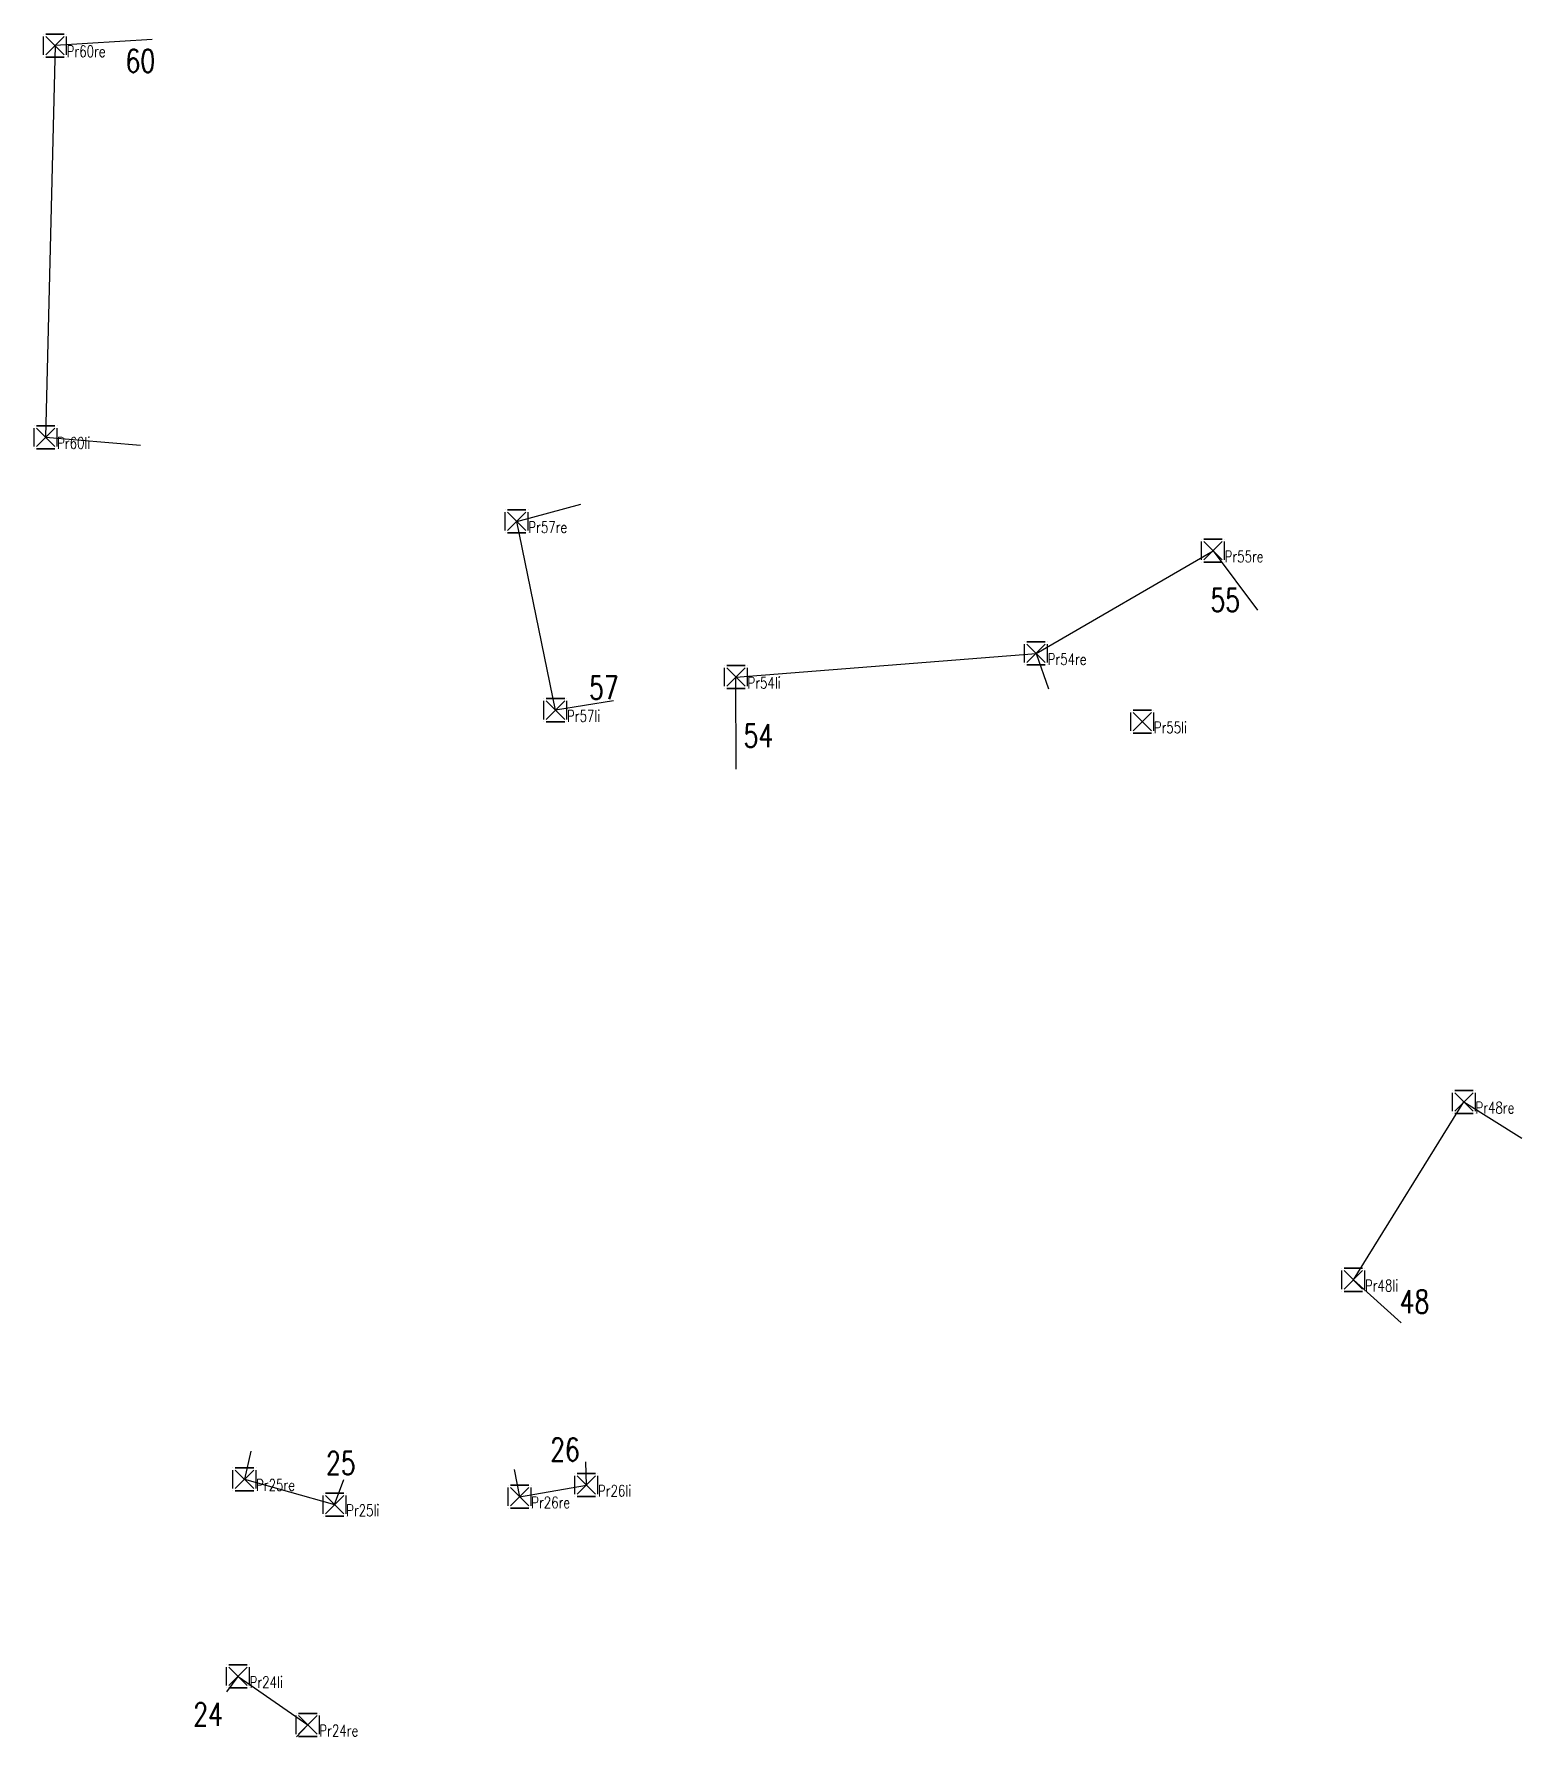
# Model space of a CAD drawing. Header units: metres. Extents: x 4462695 to 4462796, y 5794005 to 5794153.
# Drawn here: x 4462751.71 to 4462764.63, y 5794092.01 to 5794106.79 of the extents above; entities that cross this region are included whole.
import ezdxf

# ---------------------------------------------------------------- set-up
doc = ezdxf.new("R2010")
doc.units = ezdxf.units.M
doc.layers.add('Profile', color=5, linetype='Continuous')
doc.layers.add('Profile Passpunkte', color=5, linetype='Continuous')
doc.styles.add('ROMANS', font='ROMANS.shx', dxfattribs={"width": 0.75})

msp = doc.modelspace()

# ---------------------------------------------------------------- texts
at = {"layer": 'Profile', "style": 'ROMANS', "width": 0.75}
for s, p in [('60', (4462752.504, 5794106.461, -0.008)), ('55', (4462761.927, 5794101.779, -0.008)), ('57', (4462756.53, 5794101.018, -0.008)), ('54', (4462757.872, 5794100.601, -0.008)), ('48', (4462763.571, 5794095.686, -0.008)), ('26', (4462756.192, 5794094.401, -0.008)), ('25', (4462754.245, 5794094.283, -0.008)), ('24', (4462753.092, 5794092.101, -0.008))]:
    msp.add_text(s, height=0.2, dxfattribs=at).set_placement(p)

# ---------------------------------------------------------------- blocks, each defined once
blk = doc.blocks.new('CONTROL')
for p, q in [((-0.1, 0.1, 0.1), (-0.1, 0.1, -0.1)), ((-0.1, -0.08, -0.1), (-0.1, 0.08, -0.1)), ((-0.1, -0.08, 0.1), (-0.1, 0.08, 0.1)), ((0.08, 0.1, 0.1), (-0.08, 0.1, 0.1)), ((-0.08, 0.1, -0.1), (0.08, 0.1, -0.1)), ((0.08, -0.08, 0.08), (-0.08, 0.08, -0.08)), ((-0.08, -0.08, -0.08), (0.08, 0.08, 0.08)), ((-0.08, 0.08, 0.08), (0.08, -0.08, -0.08)), ((0.08, 0.08, -0.08), (-0.08, -0.08, 0.08)), ((0.1, 0.1, -0.1), (0.1, 0.1, 0.1)), ((0.1, -0.08, -0.1), (0.1, 0.08, -0.1)), ((0.1, -0.08, 0.1), (0.1, 0.08, 0.1)), ((-0.1, -0.1, 0.1), (-0.1, -0.1, -0.1)), ((0.08, -0.1, 0.1), (-0.08, -0.1, 0.1)), ((-0.08, -0.1, -0.1), (0.08, -0.1, -0.1)), ((0.1, -0.1, -0.1), (0.1, -0.1, 0.1))]:
    blk.add_line(p, q)
at = {"style": 'ROMANS', "width": 0.75}
blk.add_attdef('NUMMER', (0.1, -0.1), '', height=0.1, dxfattribs=at)

# ---------------------------------------------------------------- linework, layer by layer
at = {"layer": 'Profile', "elevation": 51.262}
msp.add_lwpolyline([(4462760.413, 5794101.415), (4462760.522, 5794101.108)], dxfattribs=at)
at = {"layer": 'Profile'}
for points in [[(4462752.736, 5794106.747, 51.612), (4462751.892, 5794106.694, 51.569), (4462751.809, 5794103.292, 51.546), (4462752.633, 5794103.223, 51.566)], [(4462756.742, 5794101.004, 51.445), (4462756.238, 5794100.922, 51.417), (4462755.902, 5794102.561, 51.466), (4462756.458, 5794102.711, 51.428)], [(4462757.809, 5794100.41, 51.41), (4462757.806, 5794101.21, 51.44), (4462760.413, 5794101.415, 51.262), (4462761.95, 5794102.307, 51.275), (4462762.337, 5794101.791, 51.244)], [(4462763.583, 5794095.601, 51.291), (4462763.169, 5794095.975, 51.315), (4462764.129, 5794097.52, 51.28), (4462764.633, 5794097.206, 51.274), (4462764.633, 5794097.206, 51.274)], [(4462753.593, 5794094.488, 51.396), (4462753.537, 5794094.243, 51.357), (4462754.32, 5794094.023, 51.381), (4462754.4, 5794094.241, 51.401)], [(4462755.88, 5794094.329, 51.376), (4462755.927, 5794094.091, 51.35), (4462756.507, 5794094.193, 51.357), (4462756.502, 5794094.394, 51.374)], [(4462753.383, 5794092.396, 51.397), (4462753.481, 5794092.531, 51.406), (4462754.087, 5794092.11, 51.372), (4462753.99, 5794092.005, 51.379)]]:
    msp.add_polyline3d(points, dxfattribs=at)

# ---------------------------------------------------------------- block references
at = {"layer": 'Profile Passpunkte', "color": 1}
for p, values in [((4462751.892, 5794106.694, 51.569), {'NUMMER': 'Pr60re'}), ((4462751.809, 5794103.292, 51.546), {'NUMMER': 'Pr60li'}), ((4462755.902, 5794102.561, 51.466), {'NUMMER': 'Pr57re'}), ((4462761.95, 5794102.307, 51.275), {'NUMMER': 'Pr55re'}), ((4462760.413, 5794101.415, 51.262), {'NUMMER': 'Pr54re'}), ((4462757.806, 5794101.21, 51.44), {'NUMMER': 'Pr54li'}), ((4462756.238, 5794100.922, 51.417), {'NUMMER': 'Pr57li'}), ((4462761.335, 5794100.822, 51.262), {'NUMMER': 'Pr55li'}), ((4462764.129, 5794097.52, 51.28), {'NUMMER': 'Pr48re'}), ((4462763.169, 5794095.975, 51.315), {'NUMMER': 'Pr48li'}), ((4462753.537, 5794094.243, 51.357), {'NUMMER': 'Pr25re'}), ((4462756.507, 5794094.193, 51.357), {'NUMMER': 'Pr26li'}), ((4462754.32, 5794094.023, 51.381), {'NUMMER': 'Pr25li'}), ((4462755.927, 5794094.091, 51.35), {'NUMMER': 'Pr26re'}), ((4462753.481, 5794092.531, 51.406), {'NUMMER': 'Pr24li'}), ((4462754.087, 5794092.11, 51.372), {'NUMMER': 'Pr24re'})]:
    msp.add_blockref('CONTROL', p, dxfattribs=at).add_auto_attribs(values)

msp.set_redraw_order([(e.dxf.handle, doc.entitydb.next_handle()) for e in msp.query("TEXT MTEXT ATTDEF DIMENSION ARC_DIMENSION")])  # texts and dimensions are drawn at this point

doc.saveas('drawing.dxf')
